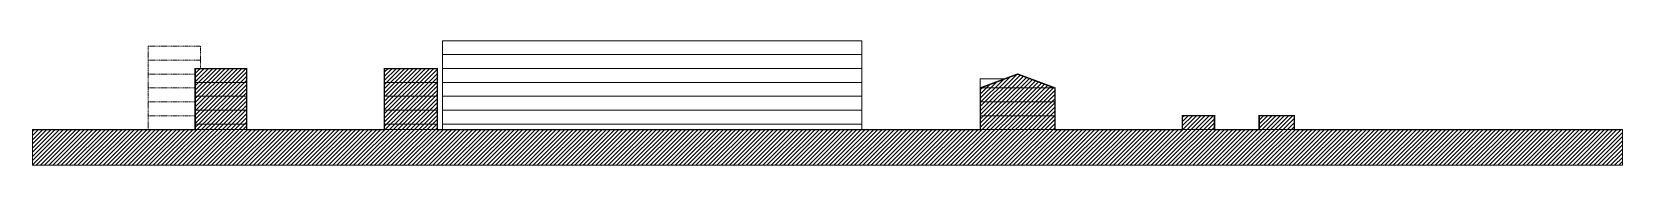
# Model space of a CAD drawing. Header units: metres. Extents: x -664657 to -643449, y -1076720 to -1062383.
# Drawn here: x -656400.5 to -656058.3, y -1075450.6 to -1075423.7 of the extents above; entities that cross this region are included whole.
import ezdxf

# ---------------------------------------------------------------- set-up
doc = ezdxf.new("R2010")
doc.units = ezdxf.units.M
doc.header["$LTSCALE"] = 0.1
doc.linetypes.add('DIVIDE', pattern=[31.75, 12.7, -6.35, 0, -6.35, 0, -6.35])
doc.layers.get('0').update_dxf_attribs({"color": 8, "lineweight": 9})

msp = doc.modelspace()

# ---------------------------------------------------------------- hatches: boundary and pattern name
at = {"lineweight": 13}
h = msp.add_hatch(dxfattribs=at)
h.set_pattern_fill('ANSI31', color=253, scale=0.2, style=0)
h.set_pattern_definition([(45, (-656917.80645, -1076488.7075), (-0.4490128, 0.4490128), [])])
h.paths.add_polyline_path([(-656058.457, -1075442.862), (-656129.018, -1075442.862), (-656129.018, -1075439.862), (-656136.593, -1075439.862), (-656136.593, -1075442.862), (-656146.195, -1075442.862), (-656146.195, -1075439.862), (-656153.125, -1075439.862), (-656153.125, -1075442.862), (-656180.509, -1075442.862), (-656180.509, -1075433.862), (-656188.535, -1075430.862), (-656196.561, -1075433.862), (-656196.561, -1075442.862), (-656222.023, -1075442.862), (-656313.33, -1075442.862), (-656313.33, -1075429.662), (-656324.757, -1075429.662), (-656324.757, -1075442.862), (-656354.368, -1075442.862), (-656354.368, -1075429.662), (-656365.418, -1075429.662), (-656365.418, -1075442.862), (-656400.399, -1075442.862), (-656400.399, -1075450.552), (-656058.457, -1075450.552)])

# ---------------------------------------------------------------- linework, layer by layer
at = {"color": 5, "linetype": 'DIVIDE', "ltscale": 0.1}
for p, q in [((-656375.498, -1075442.862), (-656375.498, -1075424.862)), ((-656375.498, -1075424.862), (-656364.258, -1075424.862)), ((-656364.258, -1075424.862), (-656364.258, -1075429.662)), ((-656375.498, -1075427.862), (-656364.258, -1075427.862)), ((-656375.498, -1075430.862), (-656365.418, -1075430.862)), ((-656375.498, -1075433.862), (-656365.418, -1075433.862)), ((-656375.498, -1075436.862), (-656365.418, -1075436.862)), ((-656375.498, -1075439.862), (-656365.418, -1075439.862))]:
    msp.add_line(p, q, dxfattribs=at)
at = {"color": 5}
for p, q in [((-656312.242, -1075442.862), (-656312.242, -1075423.662)), ((-656312.242, -1075423.662), (-656222.023, -1075423.662)), ((-656222.023, -1075442.862), (-656222.023, -1075423.662)), ((-656312.242, -1075426.662), (-656222.023, -1075426.662)), ((-656365.418, -1075442.862), (-656365.418, -1075429.662)), ((-656365.418, -1075429.662), (-656354.368, -1075429.662)), ((-656354.368, -1075442.862), (-656354.368, -1075429.662)), ((-656324.757, -1075442.862), (-656324.757, -1075429.662)), ((-656324.757, -1075429.662), (-656313.33, -1075429.662)), ((-656313.33, -1075442.862), (-656313.33, -1075429.662)), ((-656312.242, -1075429.662), (-656222.023, -1075429.662)), ((-656196.561, -1075433.862), (-656188.535, -1075430.862)), ((-656196.561, -1075433.862), (-656196.561, -1075431.862)), ((-656196.561, -1075431.862), (-656191.21, -1075431.862)), ((-656188.535, -1075430.862), (-656180.509, -1075433.862)), ((-656365.418, -1075432.662), (-656354.368, -1075432.662)), ((-656324.757, -1075432.662), (-656313.33, -1075432.662)), ((-656312.242, -1075432.662), (-656222.023, -1075432.662)), ((-656196.561, -1075442.862), (-656196.561, -1075433.862)), ((-656196.561, -1075433.862), (-656180.509, -1075433.862)), ((-656180.509, -1075442.862), (-656180.509, -1075433.862)), ((-656365.418, -1075435.662), (-656354.368, -1075435.662)), ((-656365.418, -1075438.662), (-656354.368, -1075438.662)), ((-656324.757, -1075435.662), (-656313.33, -1075435.662)), ((-656324.757, -1075438.662), (-656313.33, -1075438.662)), ((-656312.242, -1075435.662), (-656222.023, -1075435.662)), ((-656312.242, -1075438.662), (-656222.023, -1075438.662)), ((-656196.561, -1075436.862), (-656180.509, -1075436.862)), ((-656365.418, -1075441.662), (-656354.368, -1075441.662)), ((-656324.757, -1075441.662), (-656313.33, -1075441.662)), ((-656312.242, -1075441.662), (-656222.023, -1075441.662)), ((-656196.561, -1075439.862), (-656180.509, -1075439.862)), ((-656153.125, -1075439.862), (-656146.195, -1075439.862)), ((-656153.125, -1075442.862), (-656153.125, -1075439.862)), ((-656146.195, -1075442.862), (-656146.195, -1075439.862)), ((-656136.593, -1075442.862), (-656136.593, -1075439.862)), ((-656136.593, -1075439.862), (-656129.018, -1075439.862)), ((-656129.018, -1075442.862), (-656129.018, -1075439.862)), ((-656400.399, -1075442.862), (-656058.457, -1075442.862))]:
    msp.add_line(p, q, dxfattribs=at)
at = {"color": 1, "lineweight": 30, "const_width": 0.3}
msp.add_lwpolyline([(-656058.457, -1075442.862), (-656129.018, -1075442.862), (-656129.018, -1075439.862), (-656136.593, -1075439.862), (-656136.593, -1075442.862), (-656146.195, -1075442.862), (-656146.195, -1075439.862), (-656153.125, -1075439.862), (-656153.125, -1075442.862), (-656180.509, -1075442.862), (-656180.509, -1075433.862), (-656188.535, -1075430.862), (-656196.561, -1075433.862), (-656196.561, -1075442.862), (-656222.023, -1075442.862), (-656313.33, -1075442.862), (-656313.33, -1075429.662), (-656324.757, -1075429.662), (-656324.757, -1075442.862), (-656354.368, -1075442.862), (-656354.368, -1075429.662), (-656365.418, -1075429.662), (-656365.418, -1075442.862), (-656400.399, -1075442.862)], dxfattribs=at)
at = {"color": 5}
msp.add_lwpolyline([(-656058.457, -1075442.862), (-656058.457, -1075450.552), (-656400.399, -1075450.552), (-656400.399, -1075442.862)], dxfattribs=at)

doc.saveas('drawing.dxf')
